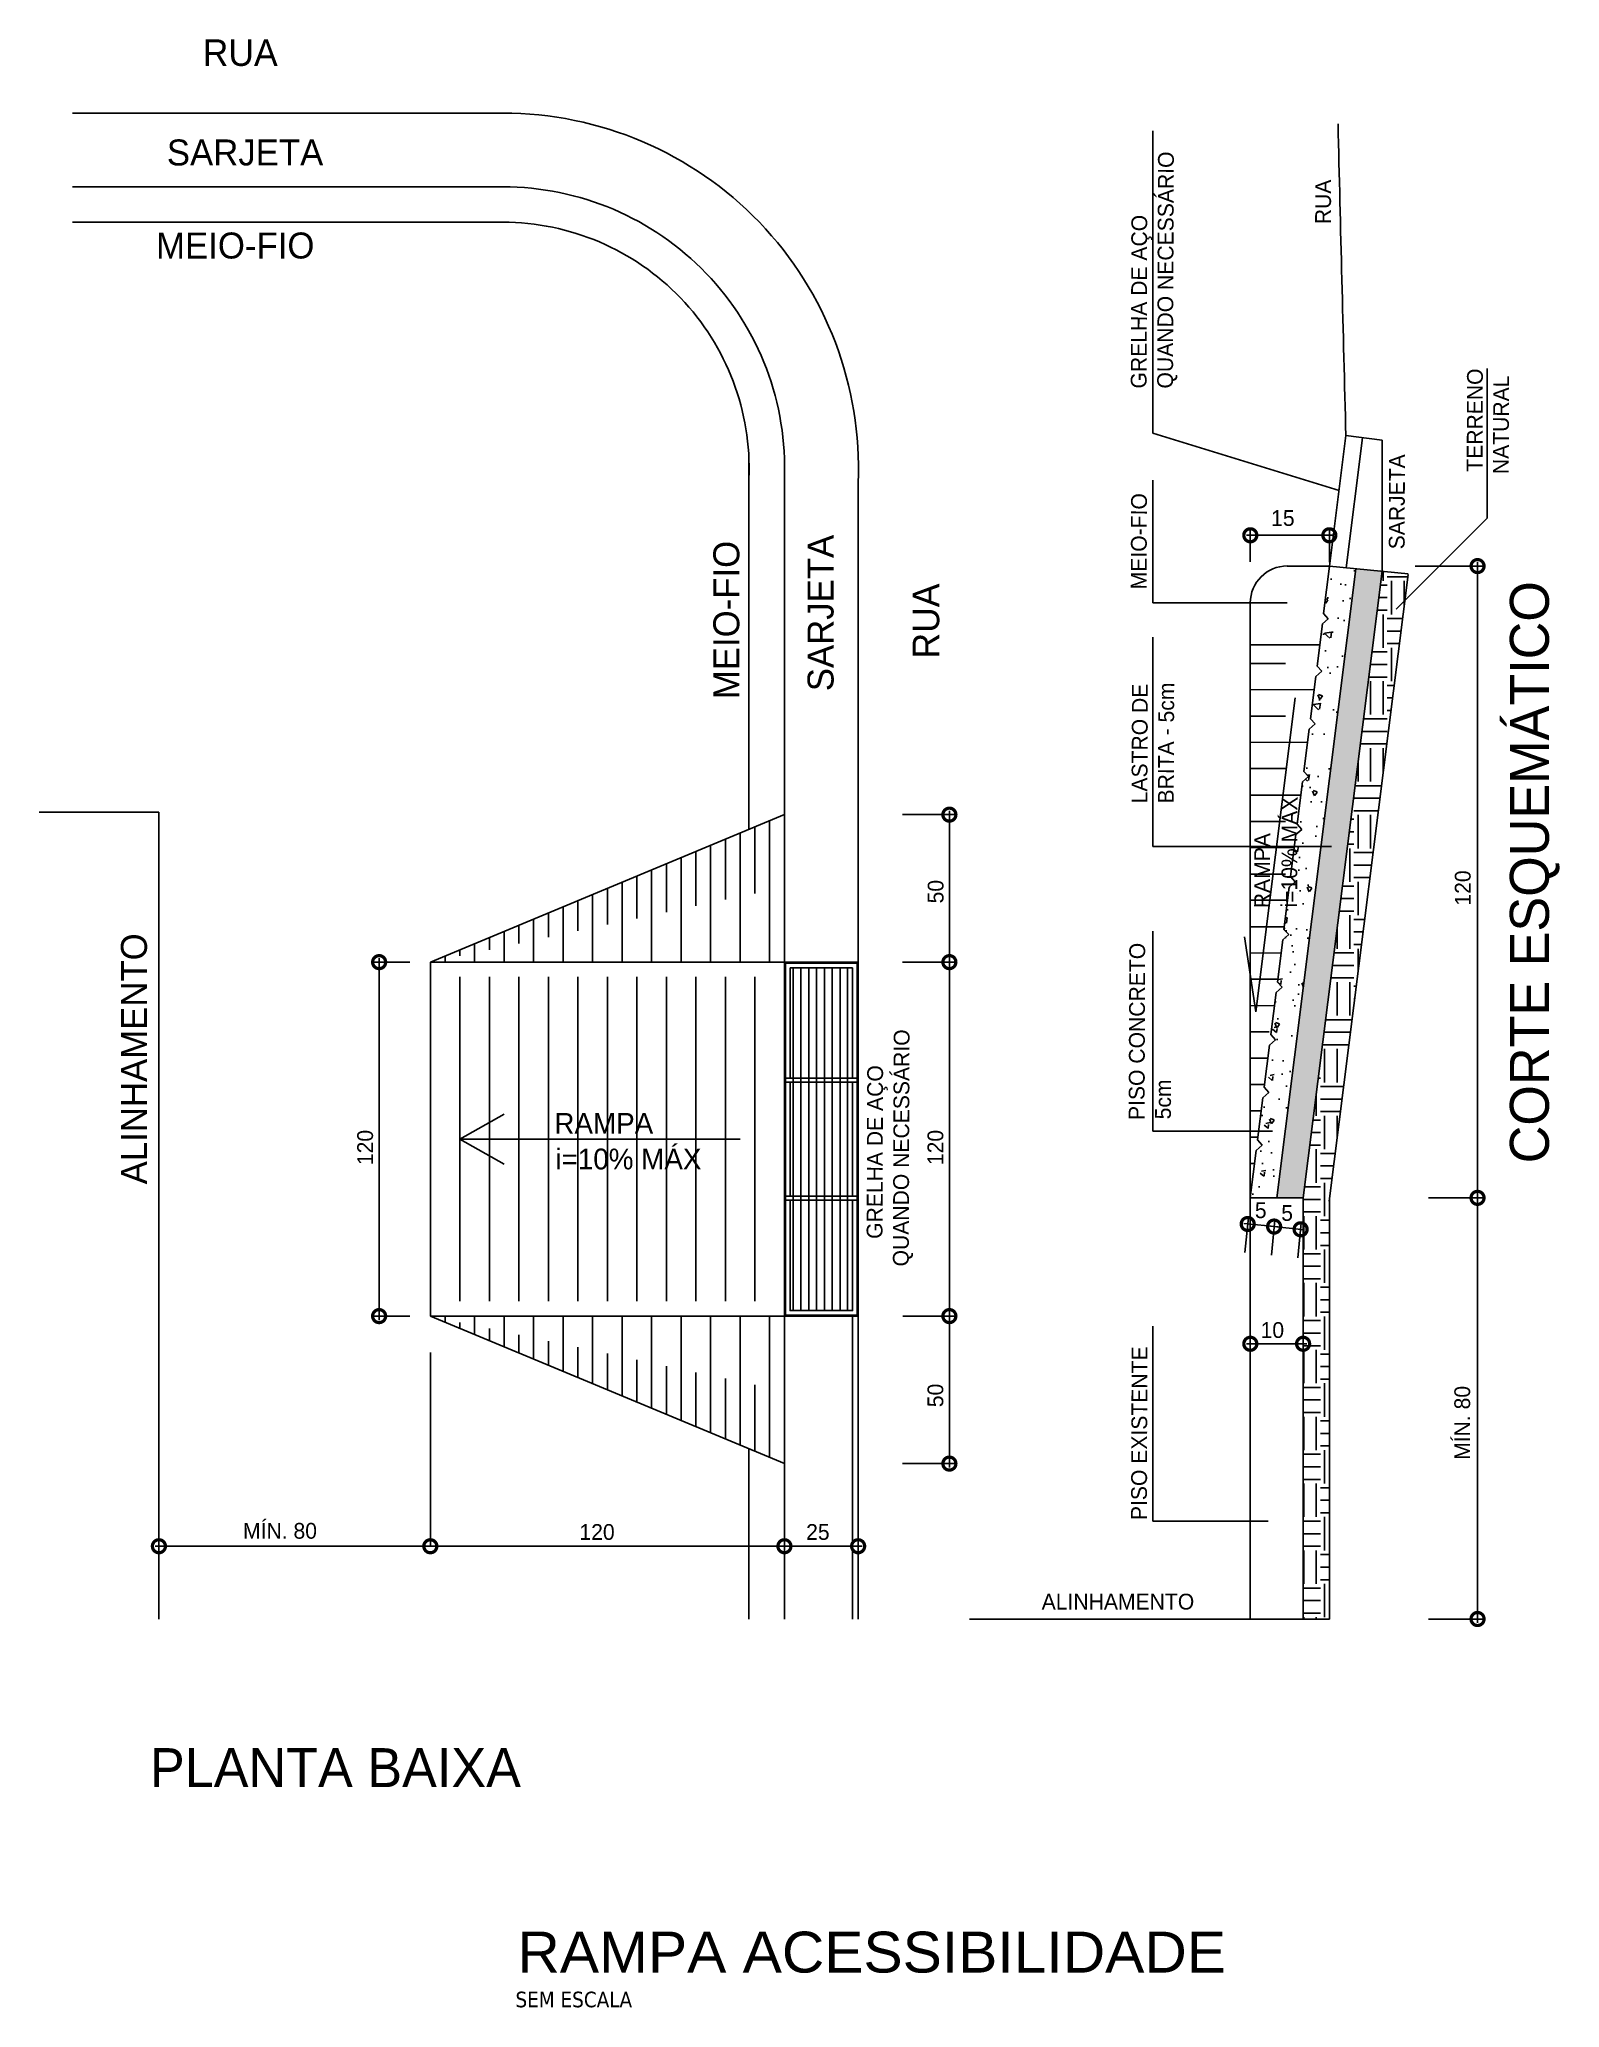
# Model space of a CAD drawing. Header units: inches. Extents: x -156 to 726, y -78 to 271.
# Drawn here: x 438.31 to 450, y 191.07 to 206.22 of the extents above; entities that cross this region are included whole.
import ezdxf

# ---------------------------------------------------------------- set-up
doc = ezdxf.new("R2010")
doc.units = ezdxf.units.IN
doc.header["$MEASUREMENT"] = 0
for name, color, linetype in [('pena01', 1, 'Continuous'), ('pena02', 2, 'Continuous'), ('pena03', 3, 'Continuous'), ('PONTOS-LOTES', 7, 'Continuous')]:
    doc.layers.add(name, color=color, linetype=linetype)
doc.styles.add('LETRA-GROSSA', font='swisscl.ttf', dxfattribs={"width": 1.4})
doc.styles.add('REGUA80', font='TAHOMA.TTF', dxfattribs={"width": 1.5, "height": 35})

msp = doc.modelspace()

# ---------------------------------------------------------------- texts
at = {"color": 3, "linetype": 'Continuous', "style": 'REGUA80'}
msp.add_text('SEM ESCALA', height=0.12, dxfattribs=at).set_placement((441.971, 191.077))
at = {"layer": 'pena01', "color": 3, "linetype": 'Continuous', "ltscale": 0.1}
for s, height, p in [('15', 0.1215, (447.784, 202.477)), ('5', 0.121, (447.659, 197.15)), ('5', 0.121, (447.862, 197.129)), ('10', 0.1215, (447.703, 196.228)), ('MÍN. 80', 0.1215, (439.875, 194.683)), ('120', 0.1215, (442.463, 194.674)), ('25', 0.1215, (444.207, 194.674))]:
    msp.add_text(s, height=height, dxfattribs=at).set_placement(p)
for s, p in [('120', (449.319, 199.555)), ('50', (445.264, 199.572)), ('120', (440.875, 197.558)), ('120', (445.262, 197.558)), ('50', (445.262, 195.695)), ('MÍN. 80', (449.315, 195.29))]:
    msp.add_text(s, height=0.1215, rotation=90, dxfattribs=at).set_placement(p)
at = {"layer": 'pena03', "linetype": 'Continuous', "ltscale": 0.1}
for s, height, p in [('RUA', 0.2043, (439.565, 206.017)), ('SARJETA', 0.2, (439.289, 205.251)), ('MEIO-FIO', 0.2, (439.206, 204.535)), ('RAMPA', 0.16, (442.27, 197.799)), ('i=10% MÁX', 0.16, (442.278, 197.525)), ('ALINHAMENTO', 0.1215, (446.019, 194.138)), ('PLANTA BAIXA', 0.3, (439.159, 192.771))]:
    msp.add_text(s, height=height, dxfattribs=at).set_placement(p)
for s, height, rotation, p in [('QUANDO NECESSÁRIO', 0.12155, 89.7912, (447.029, 203.534)), ('RUA', 0.1215, 89.7912, (448.244, 204.799)), ('GRELHA DE AÇO', 0.12155, 89.7912, (446.826, 203.534)), ('TERRENO', 0.1215, 89.7912, (449.41, 202.894)), ('NATURAL', 0.1215, 89.7912, (449.612, 202.876)), ('SARJETA', 0.1215, 89.7912, (448.811, 202.297)), ('MEIO-FIO', 0.1215, 89.7912, (446.826, 201.989)), ('SARJETA', 0.2, 90, (444.418, 201.205)), ('MEIO-FIO', 0.2, 90, (443.693, 201.144)), ('RUA', 0.2043, 90, (445.231, 201.457)), ('CORTE ESQUEMÁTICO', 0.3, 90, (449.921, 197.572)), ('LASTRO DE', 0.1215, 89.7912, (446.832, 200.342)), ('BRITA - 5cm', 0.12155, 89.7912, (447.035, 200.341)), ('i=10% MÁX', 0.1215, 89.7912, (447.984, 199.54)), ('RAMPA', 0.1215, 89.7912, (447.775, 199.535)), ('ALINHAMENTO', 0.2, 90, (439.136, 197.41)), ('PISO CONCRETO', 0.12155, 89.7912, (446.81, 197.905)), ('QUANDO NECESSÁRIO', 0.12155, 89.7912, (444.996, 196.778)), ('GRELHA DE AÇO', 0.12155, 89.7912, (444.794, 196.99)), ('5cm', 0.1215, 89.7912, (447.013, 197.91)), ('PISO EXISTENTE', 0.12155, 89.7912, (446.828, 194.826))]:
    msp.add_text(s, height=height, rotation=rotation, dxfattribs=at).set_placement(p)
at = {"layer": 'PONTOS-LOTES', "color": 3, "linetype": 'Continuous', "style": 'LETRA-GROSSA', "width": 1.4}
msp.add_text('RAMPA ACESSIBILIDADE', height=0.315, dxfattribs=at).set_placement((441.986, 191.344))

# ---------------------------------------------------------------- blocks, each defined once
blk = doc.blocks.new('_DotSmall')
at = {"color": 0, "linetype": 'ByBlock', "const_width": 0.5}
blk.add_lwpolyline([(-0.0625, 0, 1), (0.0625, 0, 1)], format="xyb", close=True, dxfattribs=at)

# ---------------------------------------------------------------- hatches: boundary and pattern name
at = {"layer": 'pena01', "linetype": 'Continuous', "ltscale": 0.1}
h = msp.add_hatch(dxfattribs=at)
h.set_pattern_fill('AR-CONC31', color=256, scale=0.002026, angle=90, style=0, pattern_type=2)
h.set_pattern_definition([(140, (2377.92035, -1539.41378), (0.032288692, 0.369061617), [0.038590645, -0.42449709]), (85, (2377.92035, -1539.41378), (-0.38703407, -0.071393353), [0.030872516, -0.33959767]), (190.451, (2377.92304, -1539.38302), (-0.354743615, 0.2976696), [0.032796984, -0.36076682]), (136.1842, (2377.81745, -1539.4138), (0.08516748, 0.54913989), [0.05788597, -0.63674564]), (186.6356, (2377.82454, -1539.368), (-0.50122371, 0.48092296), [0.04919548, -0.54115023]), (81.184, (2377.81745, -1539.4138), (-0.50122282, 0.48092371), [0.04630877, -0.50939651]), (111, (2377.84317, -1539.36233), (0.20716495, 0.307134695), [0.038590645, -0.42449709]), (56, (2377.84317, -1539.36233), (-0.37311981, 0.125195806), [0.030872516, -0.33959767]), (161.4514, (2377.86044, -1539.33673), (-0.16595569, 0.432329656), [0.032796984, -0.36076682]), (127.5, (2377.92035, -1539.41378), (-0.1712878454, 0.0062567554), [0, -0.335481337, 0, -0.344743092, 0, -0.340884027]), (97.5, (2377.92035, -1539.41378), (-0.202941363, 0.135360307), [0, -0.196555016, 0, -0.327763208, 0, -0.129921837]), (57.5, (2377.92035, -1539.52852), (0.011605035, 0.2746734105), [0, -0.128635482, 0, -0.401342704, 0, -0.532550895]), (47.5, (2377.92035, -1539.57998), (-0.051507857, 0.300073522), [0, -0.167226127, 0, -0.266532719, 0, -0.378188317])])
h.paths.add_polyline_path([(448.026, 200.507), (447.985, 200.183), (448.02, 200.142), (447.975, 200.102), (447.934, 199.778), (447.97, 199.737), (447.924, 199.697), (447.883, 199.372), (447.919, 199.332), (447.873, 199.292), (447.833, 198.967), (447.868, 198.927), (447.823, 198.887), (447.782, 198.562), (447.817, 198.522), (447.772, 198.482), (447.731, 198.157), (447.767, 198.117), (447.721, 198.077), (447.68, 197.752), (447.716, 197.712), (447.67, 197.671), (447.624, 197.306), (447.829, 197.306), (448.435, 202.148), (448.234, 202.168), (448.188, 201.803), (448.223, 201.763), (448.178, 201.723), (448.137, 201.398), (448.173, 201.358), (448.127, 201.318), (448.086, 200.993), (448.122, 200.953), (448.076, 200.913), (448.036, 200.588), (448.071, 200.548)])
h = msp.add_hatch(dxfattribs=at)
h.set_pattern_fill('AR-SAND11', color=256, scale=0.002026, angle=90, style=0, pattern_type=2)
h.set_pattern_definition([(127.5, (2377.92035, -1539.41378), (-0.0991431617, -0.0032412724), [0, -0.078210373, 0, -0.0874721278, 0, -0.0836130633]), (97.5, (2377.92035, -1539.41378), (-0.145211248, 0.091062432), [0, -0.042192438, 0, -0.0704922441, 0, -0.0270134512]), (57.5, (2377.92035, -1539.47707), (-0.0002911385, 0.160235724), [0, -0.0257270964, 0, -0.092617547, 0, -0.120917353]), (47.5, (2377.92035, -1539.47707), (-0.045160033, 0.1546778776), [0, -0.0128635482, 0, -0.0607159475, 0, -0.0694631603])])
h.paths.add_polyline_path([(447.829, 197.306), (448.03, 197.306), (448.637, 202.128), (448.435, 202.148)])
h = msp.add_hatch(dxfattribs=at)
h.set_pattern_fill('EARTH21', color=256, scale=0.040515, angle=90, style=0, pattern_type=2)
h.set_pattern_definition([(90, (2377.92035, -1539.41378), (-0.257270964, 0.257270964), [0.257270964, -0.257270964]), (90, (2377.82388, -1539.41378), (-0.257270964, 0.257270964), [0.257270964, -0.257270964]), (90, (2377.7274, -1539.41378), (-0.257270964, 0.257270964), [0.257270964, -0.257270964]), (180, (2377.69524, -1539.38162), (-0.257270964, -0.257270964), [0.257270964, -0.257270964]), (180, (2377.69524, -1539.28514), (-0.257270964, -0.257270964), [0.257270964, -0.257270964]), (180, (2377.69524, -1539.18867), (-0.257270964, -0.257270964), [0.257270964, -0.257270964])])
h.paths.add_polyline_path([(448.03, 197.306), (448.03, 194.065), (448.232, 194.065), (448.232, 197.294), (448.839, 202.108), (448.637, 202.128)])

# ---------------------------------------------------------------- linework, layer by layer
for p, q in [((446.875, 203.19), (446.875, 205.518)), ((449.447, 202.536), (449.447, 203.688)), ((446.875, 203.19), (448.307, 202.75)), ((446.875, 201.885), (446.875, 202.828)), ((448.747, 201.836), (449.447, 202.536)), ((447.908, 201.885), (446.875, 201.885)), ((446.875, 200.01), (446.875, 201.621)), ((447.969, 201.155), (447.666, 198.737)), ((439.228, 200.273), (438.308, 200.273)), ((439.228, 194.065), (439.228, 200.273)), ((448.248, 200.01), (446.875, 200.01)), ((446.875, 197.819), (446.875, 199.359)), ((447.666, 198.737), (447.58, 199.315)), ((444.107, 196.439), (444.107, 199.077)), ((444.167, 196.439), (444.167, 199.077)), ((444.227, 196.439), (444.227, 199.077)), ((444.287, 196.439), (444.287, 199.077)), ((444.347, 196.439), (444.347, 199.077)), ((444.408, 196.439), (444.408, 199.077)), ((444.468, 196.439), (444.468, 199.077)), ((444.525, 196.439), (444.525, 199.077)), ((441.543, 196.51), (441.543, 199.006)), ((441.77, 196.51), (441.77, 199.006)), ((441.997, 196.51), (441.997, 199.006)), ((442.224, 196.51), (442.224, 199.006)), ((442.451, 196.51), (442.451, 199.006)), ((442.678, 196.51), (442.678, 199.006)), ((442.905, 199.006), (442.905, 196.51)), ((443.132, 199.006), (443.132, 196.51)), ((443.359, 199.006), (443.359, 196.51)), ((443.586, 199.006), (443.586, 196.51)), ((443.813, 199.006), (443.813, 196.51)), ((441.543, 197.758), (441.883, 197.951)), ((443.699, 197.758), (441.543, 197.758)), ((441.543, 197.758), (441.883, 197.565)), ((447.795, 197.819), (446.875, 197.819)), ((446.875, 194.818), (446.875, 196.318)), ((447.762, 194.818), (446.875, 194.818)), ((445.464, 194.065), (447.624, 194.065))]:
    msp.add_line(p, q, dxfattribs=at)
at = {"layer": 'pena01', "color": 1, "linetype": 'Continuous', "ltscale": 0.1}
for p, q in [((444.948, 200.255), (445.359, 200.255)), ((445.309, 199.09), (445.309, 200.285)), ((441.158, 199.12), (440.872, 199.12)), ((440.922, 196.366), (440.922, 199.15)), ((444.948, 199.12), (445.359, 199.12)), ((444.948, 199.12), (445.359, 199.12)), ((445.309, 196.366), (445.309, 199.15)), ((441.158, 196.396), (440.872, 196.396)), ((444.951, 196.396), (445.359, 196.396)), ((444.951, 196.396), (445.359, 196.396)), ((445.309, 195.231), (445.309, 196.426)), ((441.316, 194.625), (441.316, 196.117)), ((444.948, 195.261), (445.359, 195.261)), ((439.228, 194.697), (439.228, 194.825)), ((441.316, 194.655), (441.316, 194.675)), ((441.316, 194.655), (441.316, 194.675)), ((444.04, 194.655), (444.04, 194.675)), ((444.04, 194.654), (444.04, 194.675)), ((444.607, 194.655), (444.607, 194.675)), ((439.198, 194.625), (441.346, 194.625)), ((441.286, 194.625), (444.07, 194.625)), ((444.01, 194.625), (444.637, 194.625))]:
    msp.add_line(p, q, dxfattribs=at)
at = {"layer": 'pena02', "linetype": 'Continuous', "ltscale": 0.1}
for p, q in [((444.607, 202.808), (444.607, 194.065)), ((447.894, 201.419), (447.624, 201.419)), ((447.624, 201.216), (448.115, 201.217)), ((447.894, 201.014), (447.624, 201.014)), ((447.624, 200.811), (448.064, 200.812)), ((447.894, 200.609), (447.624, 200.609)), ((447.624, 200.406), (448.013, 200.406)), ((441.316, 199.12), (444.04, 200.255)), ((444.04, 200.274), (444.04, 199.12)), ((443.699, 199.12), (443.699, 200.113)), ((443.813, 199.649), (443.813, 200.16)), ((443.926, 199.12), (443.926, 200.208)), ((447.894, 200.203), (447.624, 200.203)), ((443.359, 199.553), (443.359, 199.971)), ((443.472, 199.12), (443.472, 200.018)), ((443.586, 199.601), (443.586, 200.066)), ((447.624, 200.001), (447.962, 200.001)), ((443.018, 199.12), (443.018, 199.829)), ((443.132, 199.505), (443.132, 199.877)), ((443.245, 199.12), (443.245, 199.924)), ((447.894, 199.798), (447.624, 199.798)), ((442.678, 199.409), (442.678, 199.687)), ((442.791, 199.12), (442.791, 199.735)), ((442.905, 199.457), (442.905, 199.782)), ((442.224, 199.312), (442.224, 199.498)), ((442.337, 199.12), (442.337, 199.546)), ((442.451, 199.36), (442.451, 199.593)), ((442.564, 199.12), (442.564, 199.64)), ((447.624, 199.596), (447.911, 199.596)), ((441.883, 199.12), (441.883, 199.356)), ((441.997, 199.264), (441.997, 199.404)), ((442.11, 199.12), (442.11, 199.451)), ((447.886, 199.393), (447.624, 199.393)), ((441.543, 199.168), (441.543, 199.215)), ((441.656, 199.12), (441.656, 199.262)), ((441.77, 199.216), (441.77, 199.309)), ((447.624, 199.19), (447.861, 199.191)), ((441.316, 196.396), (441.316, 199.12)), ((441.316, 199.12), (444.04, 199.12)), ((441.429, 199.12), (441.429, 199.167)), ((444.04, 199.12), (444.04, 196.396)), ((447.835, 198.988), (447.624, 198.988)), ((447.624, 198.785), (447.81, 198.786)), ((447.768, 198.583), (447.624, 198.583)), ((447.626, 198.38), (447.759, 198.38)), ((444.6, 198.226), (444.047, 198.226)), ((444.6, 198.197), (444.047, 198.197)), ((447.734, 198.178), (447.624, 198.178)), ((447.624, 197.975), (447.708, 197.975)), ((447.912, 197.975), (447.914, 197.975)), ((447.683, 197.773), (447.624, 197.773)), ((447.624, 197.57), (447.657, 197.57)), ((444.6, 197.318), (444.047, 197.318)), ((444.6, 197.289), (444.047, 197.289)), ((447.632, 197.367), (447.624, 197.367)), ((441.316, 196.396), (444.04, 196.396)), ((441.316, 196.396), (444.04, 195.261)), ((441.429, 196.396), (441.429, 196.349)), ((441.543, 196.348), (441.543, 196.302)), ((441.656, 196.396), (441.656, 196.254)), ((441.883, 196.396), (441.883, 196.16)), ((442.11, 196.396), (442.11, 196.065)), ((442.337, 196.396), (442.337, 195.97)), ((442.564, 196.396), (442.564, 195.876)), ((442.791, 196.396), (442.791, 195.781)), ((443.018, 196.396), (443.018, 195.687)), ((443.245, 196.396), (443.245, 195.592)), ((443.472, 196.396), (443.472, 195.498)), ((443.699, 196.396), (443.699, 195.403)), ((443.926, 196.396), (443.926, 195.308)), ((444.04, 196.396), (444.04, 195.261)), ((444.04, 196.396), (444.607, 196.396)), ((444.563, 196.396), (444.563, 194.065)), ((441.77, 196.3), (441.77, 196.207)), ((441.997, 196.252), (441.997, 196.112)), ((442.224, 196.204), (442.224, 196.018)), ((442.451, 196.156), (442.451, 195.923)), ((442.678, 196.107), (442.678, 195.829)), ((442.905, 196.059), (442.905, 195.734)), ((443.132, 196.011), (443.132, 195.639)), ((443.359, 195.963), (443.359, 195.545)), ((443.586, 195.915), (443.586, 195.45)), ((443.813, 195.867), (443.813, 195.356))]:
    msp.add_line(p, q, dxfattribs=at)
msp.add_lwpolyline([(438.564, 205.654), (441.874, 205.654, -0.426216), (444.607, 202.808, -0.426216)], format="xyb", dxfattribs=at)
for points in [[(444.607, 199.12), (444.04, 199.12)], [(444.047, 199.113), (444.047, 196.403), (444.6, 196.403), (444.6, 199.113)], [(444.6, 199.113), (444.047, 199.113)], [(444.083, 199.077), (444.083, 198.226)], [(444.564, 199.077), (444.083, 199.077)], [(444.564, 198.226), (444.564, 199.077)], [(444.083, 198.197), (444.083, 197.318)], [(444.564, 197.318), (444.564, 198.197)], [(444.083, 197.289), (444.083, 196.439), (444.564, 196.439), (444.564, 197.289)]]:
    msp.add_lwpolyline(points, dxfattribs=at)
at = {"layer": 'pena03', "linetype": 'Continuous', "ltscale": 0.1}
for p, q in [((448.234, 202.168), (448.36, 203.172)), ((448.637, 203.137), (448.36, 203.172)), ((448.362, 202.155), (448.487, 203.156)), ((448.637, 202.128), (448.637, 203.137)), ((447.829, 197.306), (448.435, 202.148)), ((447.908, 202.168), (448.232, 202.168)), ((448.03, 197.306), (448.637, 202.128)), ((448.188, 201.803), (448.234, 202.168)), ((448.231, 197.281), (448.838, 202.102)), ((448.839, 202.108), (448.232, 202.168)), ((448.232, 202.168), (448.232, 202.156)), ((447.624, 197.306), (447.624, 201.885)), ((448.178, 201.723), (448.223, 201.763)), ((448.223, 201.763), (448.188, 201.803)), ((448.137, 201.398), (448.178, 201.723)), ((448.158, 201.561), (447.624, 201.561)), ((448.086, 200.993), (448.127, 201.318)), ((448.127, 201.318), (448.173, 201.358)), ((448.173, 201.358), (448.137, 201.398)), ((448.036, 200.588), (448.076, 200.913)), ((448.076, 200.913), (448.122, 200.953)), ((448.122, 200.953), (448.086, 200.993)), ((448.071, 200.548), (448.036, 200.588)), ((447.985, 200.183), (448.026, 200.507)), ((448.026, 200.507), (448.071, 200.548)), ((447.934, 199.778), (447.975, 200.102)), ((447.975, 200.102), (448.02, 200.142)), ((448.02, 200.142), (447.985, 200.183)), ((447.883, 199.372), (447.924, 199.697)), ((447.924, 199.697), (447.97, 199.737)), ((447.97, 199.737), (447.934, 199.778)), ((447.919, 199.332), (447.883, 199.372)), ((447.833, 198.967), (447.873, 199.292)), ((447.873, 199.292), (447.919, 199.332)), ((447.782, 198.562), (447.823, 198.887)), ((447.823, 198.887), (447.868, 198.927)), ((447.868, 198.927), (447.833, 198.967)), ((447.731, 198.157), (447.772, 198.482)), ((447.772, 198.482), (447.817, 198.522)), ((447.817, 198.522), (447.782, 198.562)), ((447.767, 198.117), (447.731, 198.157)), ((447.68, 197.752), (447.721, 198.077)), ((447.721, 198.077), (447.767, 198.117)), ((447.624, 197.306), (447.67, 197.671)), ((447.67, 197.671), (447.716, 197.712)), ((447.716, 197.712), (447.68, 197.752)), ((448.03, 197.306), (447.624, 197.306)), ((447.624, 197.306), (447.624, 194.065)), ((448.03, 194.065), (448.03, 197.306)), ((448.232, 194.065), (448.232, 197.306)), ((443.767, 195.375), (443.767, 194.065)), ((444.04, 195.261), (444.04, 194.065)), ((448.232, 194.065), (447.624, 194.065))]:
    msp.add_line(p, q, dxfattribs=at)
at = {"layer": 'pena03', "color": 1, "linetype": 'Continuous', "ltscale": 0.1}
for p, q in [((447.594, 202.405), (448.262, 202.405)), ((447.624, 202.201), (447.624, 202.455)), ((448.232, 202.198), (448.232, 202.455)), ((448.893, 202.168), (449.422, 202.168)), ((449.372, 197.276), (449.372, 202.198)), ((448.994, 197.306), (449.422, 197.306)), ((448.994, 197.306), (449.422, 197.306)), ((449.372, 197.336), (449.372, 194.035)), ((447.574, 197.108), (447.837, 197.082)), ((447.582, 196.886), (447.609, 197.155)), ((447.778, 197.088), (448.04, 197.061)), ((447.786, 196.866), (447.812, 197.134)), ((447.786, 196.866), (447.812, 197.134)), ((447.989, 196.845), (448.016, 197.114)), ((448.06, 196.183), (447.594, 196.183)), ((447.624, 196.085), (447.624, 196.233)), ((448.03, 196.12), (448.03, 196.233)), ((448.994, 194.065), (449.422, 194.065))]:
    msp.add_line(p, q, dxfattribs=at)
at = {"layer": 'pena03', "linetype": 'Continuous', "ltscale": 0.1}
for points in [[(438.564, 205.087), (441.874, 205.087, -0.426216), (444.04, 202.831, -0.426216)], [(438.564, 204.814), (441.874, 204.814, -0.426216), (443.767, 202.842)]]:
    msp.add_lwpolyline(points, format="xyb", dxfattribs=at)
for points in [[(443.767, 202.997), (443.767, 200.141)], [(444.04, 202.997), (444.04, 200.274)]]:
    msp.add_lwpolyline(points, dxfattribs=at)
for centre, radius, start, end in [((1157.272, 222.163), 709.167, 181.340632, 181.534509), ((447.908, 201.885), 0.284, 90, 180)]:
    msp.add_arc(centre, radius, start, end, dxfattribs=at)

# ---------------------------------------------------------------- block references
at = {"layer": 'pena01', "color": 1, "linetype": 'Continuous', "ltscale": 0.1, "yscale": 0.2000000001862645, "zscale": 0.200000000186264}
for p, xscale, rotation in [((445.309, 200.255), 0.2000000001862645, 90.00000035018061), ((440.922, 199.12), 0.2000000001862645, 90.00000035018061), ((445.309, 199.12), 0.2000000001862645, 90.00000035018061), ((445.309, 199.12), 0.2000000001862645, 270.0000001167269), ((440.922, 196.396), 0.2000000001862645, 270.0000001167269), ((445.309, 196.396), 0.2000000001862645, 90.00000035018061), ((445.309, 196.396), 0.2000000001862645, 270.0000001167269), ((445.309, 195.261), 0.2000000001862645, 270.0000001167269), ((439.228, 194.625), 0.2000000000116415, 180.0000002668043), ((441.316, 194.625), 0.2000000000116415, 180.0000002668043), ((444.04, 194.625), 0.2000000000116415, 180.0000002668043)]:
    msp.add_blockref('_DotSmall', p, dxfattribs=dict(at, xscale=xscale, rotation=rotation))
at = {"layer": 'pena01', "color": 1, "linetype": 'Continuous', "ltscale": 0.1, "xscale": 0.2000000000116415, "yscale": 0.2000000001862645, "zscale": 0.200000000186264}
for p in [(441.316, 194.625), (444.04, 194.625), (444.607, 194.625)]:
    msp.add_blockref('_DotSmall', p, dxfattribs=at)
at = {"layer": 'pena03', "color": 1, "linetype": 'Continuous', "ltscale": 0.1, "yscale": 0.2000000001862645, "zscale": 0.200000000186264}
for p, xscale, rotation in [((447.624, 202.405), 0.2000000000116415, 180.0000002668043), ((449.372, 202.168), 0.2000000001862645, 90.00000035018061), ((449.372, 197.306), 0.2000000001862645, 270.0000001167269), ((449.372, 197.306), 0.2000000001862645, 90.00000035018061), ((447.604, 197.105), 0.1999999999092461, 174.2814426466566), ((447.807, 197.085), 0.199999999944127, 354.2814423795186), ((447.807, 197.085), 0.1999999999092461, 174.2814426466566), ((448.011, 197.064), 0.199999999944127, 354.2814423795186), ((447.624, 196.183), 0.2000000000116415, 180.0000002668043), ((449.372, 194.065), 0.2000000001862645, 270.0000001167269)]:
    msp.add_blockref('_DotSmall', p, dxfattribs=dict(at, xscale=xscale, rotation=rotation))
at = {"layer": 'pena03', "color": 1, "linetype": 'Continuous', "ltscale": 0.1, "xscale": 0.2000000000116415, "yscale": 0.2000000001862645, "zscale": 0.200000000186264}
for p in [(448.232, 202.405), (448.03, 196.183)]:
    msp.add_blockref('_DotSmall', p, dxfattribs=at)

msp.set_redraw_order([(e.dxf.handle, doc.entitydb.next_handle()) for e in msp.query("TEXT MTEXT ATTDEF DIMENSION ARC_DIMENSION")])  # texts and dimensions are drawn at this point

doc.saveas('drawing.dxf')
